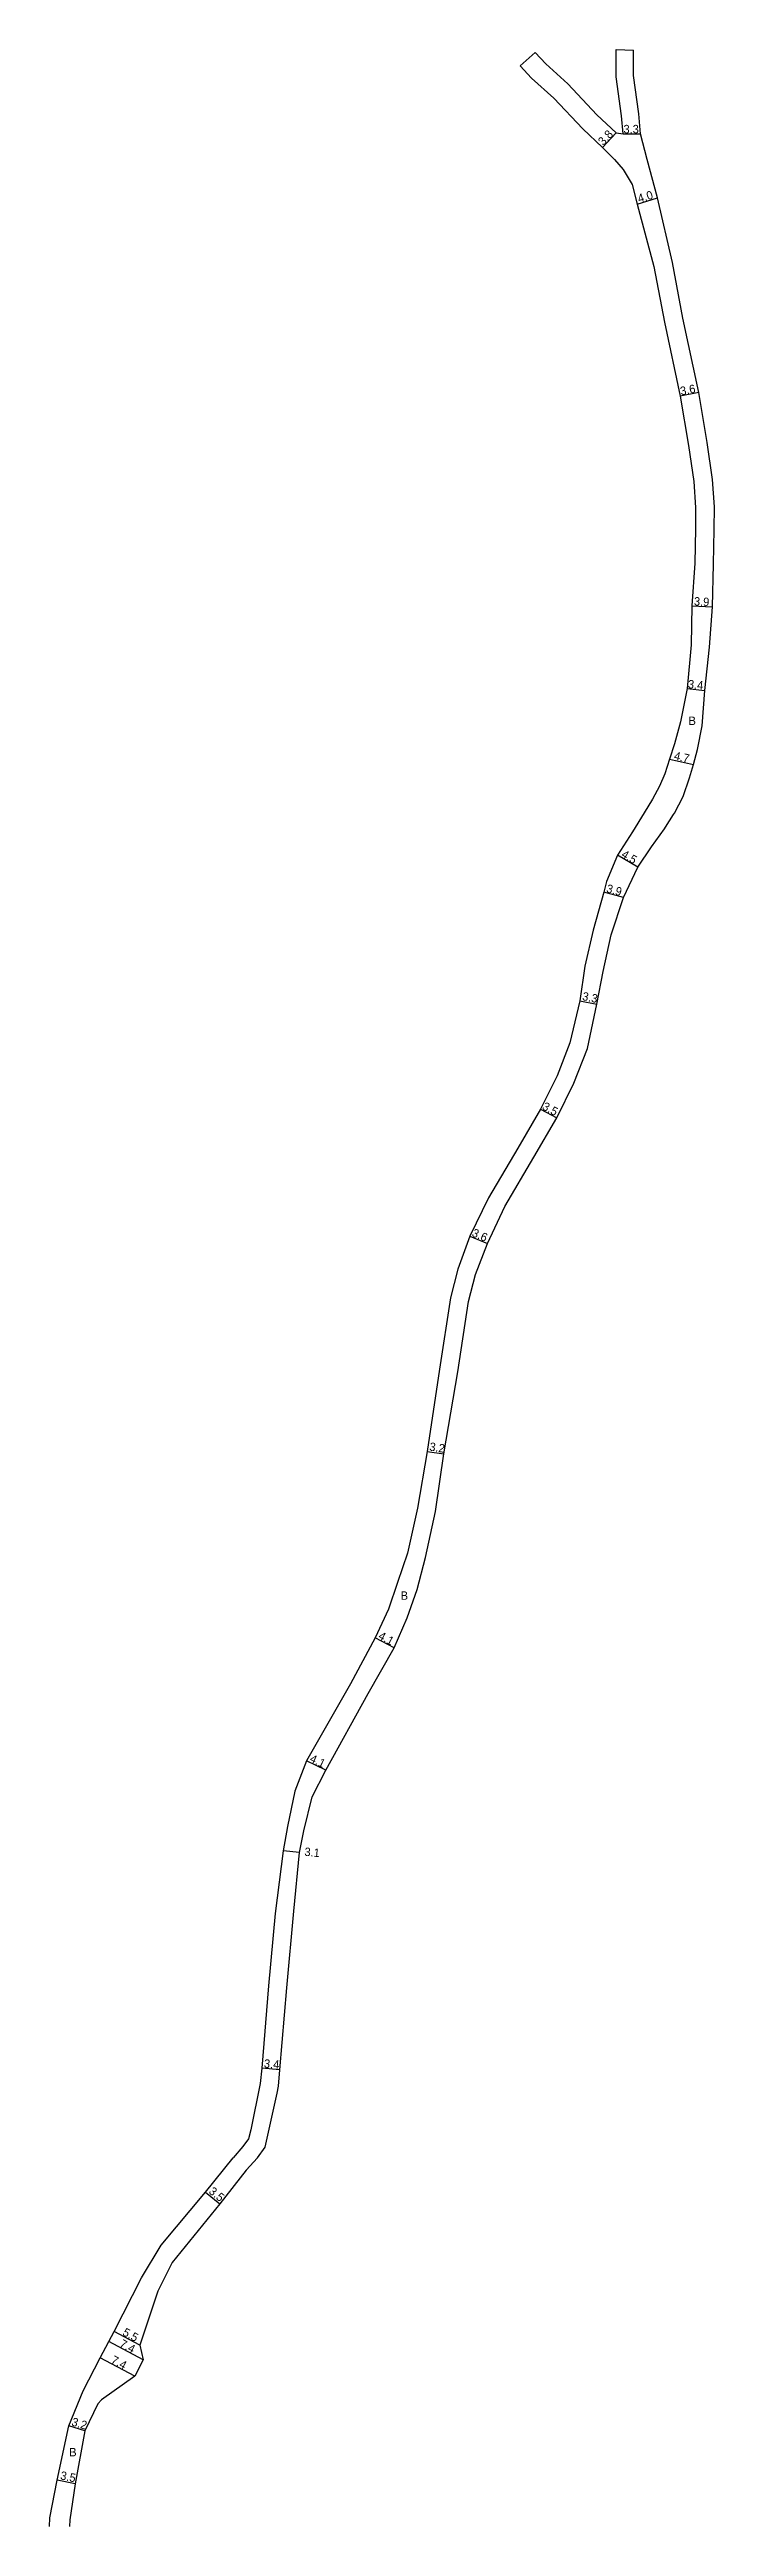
# Model space of a CAD drawing. Header units: metres. Extents: x -20000 to -17600, y -108000 to -105000.
# Drawn here: x -18114.4 to -17988.1, y -105600 to -105129.5 of the extents above; entities that cross this region are included whole.
import ezdxf

# ---------------------------------------------------------------- set-up
doc = ezdxf.new("R2010")
doc.units = ezdxf.units.M
doc.header["$LTSCALE"] = 2.5
for name, color, linetype in [('幅員', 7, 'Continuous'), ('舗装', 7, 'Continuous'), ('道路', 7, 'Continuous')]:
    doc.layers.add(name, color=color, linetype=linetype)
doc.styles.get("Standard").update_dxf_attribs({"font": ''})
doc.styles.get('Standard').set_extended_font_data('@MS PGothic')

msp = doc.modelspace()

# ---------------------------------------------------------------- texts
at = {"layer": '幅員'}
for s, rotation, p in [('3.8', 46.7273, (-18009.21, -105147.8)), ('4.0', 17.1329, (-18002.4, -105158.6)), ('3.6', 11.0166, (-17994.44, -105195.17)), ('3.9', 356.8315, (-17992.02, -105235.06)), ('3.4', 354.5105, (-17993.19, -105250.78)), ('4.7', 347.0962, (-17995.89, -105264.33)), ('4.5', 329.3945, (-18005.93, -105282.78)), ('3.9', 344.7267, (-18008.75, -105289.53)), ('3.3', 348.8183, (-18013.31, -105310.03)), ('3.5', 331.6492, (-18020.95, -105330.72)), ('3.6', 336.9537, (-18034.32, -105354.85)), ('3.2', 351.7516, (-18042.34, -105395.62)), ('4.1', 331.8398, (-18052.11, -105431.3)), ('4.1', 333.9539, (-18065.14, -105454.66)), ('3.1', 354.6515, (-18066.06, -105472.59)), ('3.4', 355.1434, (-18073.75, -105512.82)), ('3.5', 321.3146, (-18084.31, -105536.59)), ('5.5', 331.6983, (-18100.7, -105563.6)), ('7.4', 332.3773, (-18102.9, -105568.87)), ('7.4', 332.2658, (-18101.28, -105565.78)), ('3.2', 343.2526, (-18110.39, -105580.79)), ('3.5', 348.4696, (-18112.49, -105591.04))]:
    msp.add_text(s, height=1.6, rotation=rotation, dxfattribs=at).set_placement(p)
msp.add_text('3.3', height=1.6, dxfattribs=at).set_placement((-18005.37, -105145.38))
at = {"layer": '舗装'}
for p in [(-17993.01, -105257.78), (-18047.72, -105423.97), (-18110.7, -105586.68)]:
    msp.add_text('B', height=1.6, dxfattribs=at).set_placement(p)

# ---------------------------------------------------------------- linework, layer by layer
at = {"layer": '幅員'}
for points in [[(-18006.74, -105145.32), (-18009.35, -105148.08)], [(-18005.42, -105145.48), (-18002.12, -105145.48)], [(-18002.75, -105158.81), (-17998.93, -105157.63)], [(-17991.08, -105194.62), (-17994.61, -105195.3)], [(-17992.38, -105235.14), (-17988.48, -105235.36)], [(-17993.3, -105250.87), (-17989.91, -105251.2)], [(-17996.65, -105264.26), (-17992.07, -105265.31)], [(-18002.66, -105284.82), (-18006.54, -105282.53)], [(-18005.35, -105290.56), (-18009.11, -105289.54)], [(-18013.66, -105310.19), (-18010.42, -105310.83)], [(-18021.13, -105330.74), (-18018.05, -105332.4)], [(-18034.55, -105354.87), (-18031.24, -105356.28)], [(-18042.67, -105395.78), (-18039.51, -105396.24)], [(-18048.94, -105433.11), (-18052.55, -105431.17)], [(-18061.91, -105456.35), (-18065.59, -105454.55)], [(-18066.97, -105471.97), (-18070.05, -105471.68)], [(-18070.68, -105513.23), (-18074.07, -105512.95)], [(-18084.81, -105536.51), (-18082.07, -105538.7)], [(-18097.29, -105565.55), (-18102.14, -105562.94)], [(-18098.25, -105571.42), (-18104.81, -105567.99)], [(-18096.64, -105568.33), (-18103.19, -105564.89)], [(-18107.72, -105581.81), (-18110.78, -105580.89)], [(-18109.55, -105591.93), (-18112.98, -105591.23)]]:
    msp.add_lwpolyline(points, dxfattribs=at)
at = {"layer": '道路'}
for points in [[(-18024.99, -105132.57), (-18022.19, -105130)], [(-18006.74, -105145.32), (-18010.41, -105141.86), (-18015.98, -105135.97), (-18020.16, -105132.21), (-18022.19, -105130)], [(-18006.74, -105145.32), (-18005.42, -105145.48), (-18005.76, -105142.06), (-18006.78, -105134.63), (-18006.75, -105129.47)], [(-18006.75, -105129.47), (-18003.45, -105129.58)], [(-18000.9, -105150.38), (-18002.12, -105145.48), (-18002.48, -105141.65), (-18003.48, -105134.41), (-18003.45, -105129.58)], [(-18024.99, -105132.57), (-18022.83, -105134.91), (-18018.63, -105138.7), (-18013.09, -105144.56), (-18009.35, -105148.08), (-18007.08, -105150.35), (-18005.43, -105152.26), (-18003.75, -105155.1), (-18002.75, -105158.81), (-17999.6, -105170.7), (-17997.6, -105181.27), (-17994.61, -105195.3), (-17993.04, -105204.68), (-17992.02, -105211.54), (-17991.69, -105216.45), (-17991.72, -105220.52), (-17991.84, -105227.07), (-17992.38, -105235.14), (-17992.5, -105242.58), (-17993.3, -105250.87), (-17994.51, -105257.2), (-17995.68, -105261.36), (-17996.65, -105264.26), (-17997.5, -105267.07), (-17998.53, -105269.41), (-17999.88, -105271.89), (-18001.44, -105274.44), (-18003.69, -105278.07), (-18006.54, -105282.53), (-18008.6, -105287.54), (-18009.11, -105289.54), (-18011.12, -105296.78), (-18012.7, -105303.57), (-18013.66, -105310.19), (-18015.57, -105318.16), (-18018, -105324.41), (-18021.13, -105330.74), (-18025.47, -105338.19), (-18031.01, -105347.6), (-18034.55, -105354.87), (-18036.83, -105361.14), (-18038.25, -105366.59), (-18040.31, -105380.18), (-18042.67, -105395.78), (-18044.55, -105406.56), (-18046.4, -105415.13), (-18048.3, -105420.66), (-18050.02, -105425.77), (-18052.55, -105431.17), (-18057.28, -105439.91), (-18065.59, -105454.55), (-18067.84, -105460.31), (-18069.21, -105467.06), (-18070.05, -105471.68), (-18071.56, -105483.54), (-18072.84, -105497.31), (-18074.07, -105512.95), (-18074.41, -105515.86), (-18076.19, -105524.64), (-18076.66, -105526.38), (-18077.69, -105527.79), (-18079.57, -105529.99)], [(-17997.41, -105277.19), (-17995.87, -105274.8), (-17995.7, -105274.53), (-17994.04, -105271.35), (-17992.81, -105267.81), (-17992.07, -105265.31), (-17991.28, -105262.45), (-17990.42, -105257.97), (-17989.91, -105251.2), (-17989.04, -105242.97), (-17988.48, -105235.36), (-17988.24, -105227.2), (-17988.12, -105220.62), (-17988.08, -105216.34), (-17988.44, -105211.15), (-17989.48, -105204.14), (-17991.08, -105194.62), (-17994.08, -105180.52), (-17996.07, -105169.95), (-17998.93, -105157.63), (-18000.9, -105150.38)], [(-18073.45, -105527.93), (-18071.21, -105517.66), (-18070.94, -105516.36), (-18070.68, -105513.23), (-18069.36, -105497.67), (-18068.01, -105483.14), (-18066.97, -105471.97), (-18066.1, -105467.83), (-18064.51, -105461.42), (-18061.91, -105456.35), (-18053.89, -105441.75), (-18048.94, -105433.11), (-18046.49, -105427.36), (-18044.58, -105421.99), (-18042.99, -105415.94), (-18041.1, -105407.19), (-18039.51, -105396.24), (-18036.84, -105380.68), (-18034.82, -105367.29), (-18033.48, -105362.18), (-18031.24, -105356.28), (-18027.92, -105349.25), (-18022.39, -105339.86), (-18018.05, -105332.4), (-18014.79, -105325.83), (-18012.22, -105319.21), (-18010.42, -105310.83), (-18009.21, -105304.62), (-18007.73, -105297.64), (-18005.35, -105290.56), (-18002.66, -105284.82), (-18000.03, -105280.92), (-17997.61, -105277.51), (-17997.41, -105277.19)], [(-18114.44, -105600), (-18114.38, -105598.36), (-18112.98, -105591.23), (-18110.78, -105580.89), (-18108.08, -105574.23), (-18104.81, -105567.99), (-18103.19, -105564.89), (-18102.14, -105562.94), (-18096.97, -105552.74), (-18093.2, -105546.54), (-18084.81, -105536.51), (-18079.57, -105529.99)], [(-18077.06, -105532.29), (-18074.95, -105529.96), (-18073.45, -105527.93)], [(-18077.06, -105532.29), (-18082.07, -105538.7), (-18091.12, -105549.83), (-18093.89, -105555.31), (-18097.29, -105565.55), (-18096.64, -105568.33), (-18098.25, -105571.42), (-18104.56, -105575.93), (-18105.27, -105576.71), (-18107.72, -105581.81), (-18109.55, -105591.93), (-18110.56, -105598.71), (-18110.67, -105600)]]:
    msp.add_lwpolyline(points, dxfattribs=at)

msp.set_redraw_order([(e.dxf.handle, doc.entitydb.next_handle()) for e in msp.query("TEXT MTEXT ATTDEF DIMENSION ARC_DIMENSION")])  # texts and dimensions are drawn at this point

doc.saveas('drawing.dxf')
